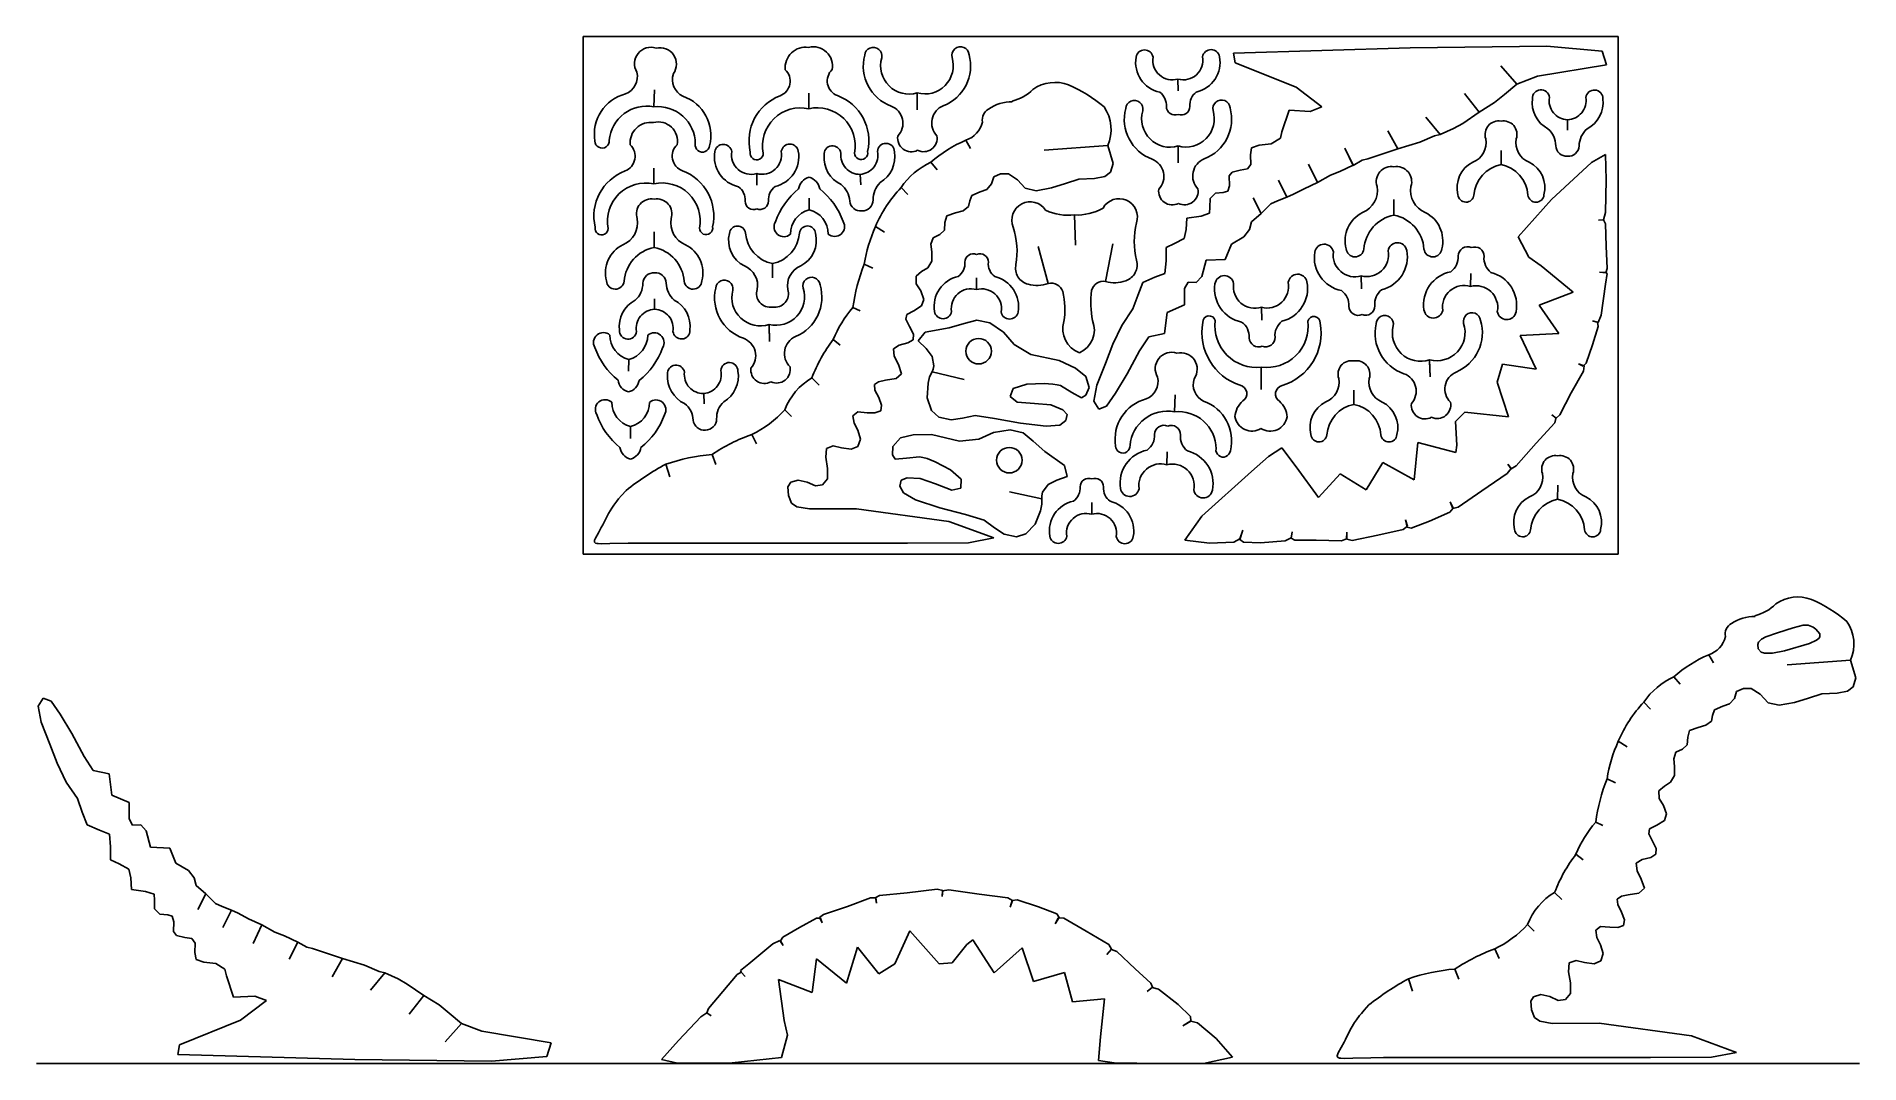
# Model space of a CAD drawing. Extents: x -51 to 118, y -47 to 48.
import ezdxf

# ---------------------------------------------------------------- set-up
doc = ezdxf.new("R2010")
doc.units = 0
doc.layers.add('1', color=7, linetype='CONTINUOUS')

msp = doc.modelspace()

# ---------------------------------------------------------------- linework, layer by layer
at = {"layer": '1', "color": 7, "linetype": 'CONTINUOUS'}
for p, q in [((96, 48), (0, 48)), ((0, 48), (0, 0)), ((96, 0), (96, 48)), ((60.328383, 46.4666), (76.730767, 46.94245)), ((60.480528, 45.569435), (60.328383, 46.4666)), ((76.730767, 46.94245), (89.404917, 47.090808)), ((89.404917, 47.090808), (94.537486, 46.644515)), ((94.537486, 46.644515), (94.9391, 45.3837)), ((55.1787, 44.049), (55.1849, 42.96)), ((55.1849, 42.96), (55.178781, 44.048917)), ((66.1344, 43.295533), (60.480528, 45.569435)), ((86.6104, 43.5888), (85.1163, 45.2884)), ((85.1163, 45.2884), (86.6104, 43.5888)), ((88.5158, 44.3112), (86.6104, 43.5888)), ((94.9391, 45.3837), (88.5158, 44.3112)), ((6.5556, 41.4789), (6.6195, 43.0506)), ((6.6195, 43.0506), (6.5556, 41.4789)), ((20.9392, 41.2987), (20.9347, 42.7507)), ((20.9347, 42.7507), (20.9392, 41.2987)), ((30.9852, 42.7748), (30.9947, 41.2019)), ((30.9859, 42.6539), (30.98521, 42.774882)), ((30.9947, 41.2019), (30.9859, 42.6539)), ((68.525267, 41.482217), (66.1344, 43.295533)), ((83.1202, 40.9897), (81.7557, 42.7196)), ((81.7557, 42.7196), (83.1202, 40.9897)), ((85.4673, 42.6363), (84.5529, 41.874)), ((86.6104, 43.5888), (85.4673, 42.6363)), ((6.55554, 41.478658), (6.5556, 41.4789)), ((6.5556, 41.4789), (6.55554, 41.478658)), ((20.939384, 41.298767), (20.9392, 41.2987)), ((20.9392, 41.2987), (20.939384, 41.298767)), ((39.794407, 42.004988), (39.811131, 41.938478)), ((64.823, 39.1676), (65.48875, 41.166433)), ((65.48875, 41.166433), (67.456567, 41.055283)), ((67.456567, 41.055283), (68.525267, 41.482217)), ((83.1202, 40.9897), (81.5885, 39.9454)), ((84.5529, 41.874), (83.1202, 40.9897)), ((64.684597, 38.563424), (64.823, 39.1676)), ((75.5833, 37.5743), (74.6381, 39.2661)), ((74.6381, 39.2661), (75.5833, 37.5743)), ((79.5081, 38.9087), (78.174, 40.5089)), ((78.174, 40.5089), (79.5081, 38.9087)), ((79.5081, 38.9087), (78.9897, 38.7866)), ((80.7428, 39.4726), (79.5081, 38.9087)), ((81.5885, 39.9454), (80.7428, 39.4726)), ((91.3148, 40.2847), (91.3116, 39.3168)), ((91.3116, 39.3168), (91.3148, 40.2847)), ((91.314573, 40.284697), (91.3148, 40.2847)), ((91.3148, 40.2847), (91.314573, 40.284697)), ((35.9411, 37.63), (35.507328, 38.386352)), ((35.5074, 38.3863), (35.9411, 37.63)), ((48.6683, 37.8802), (42.7727, 37.4606)), ((42.7727, 37.4606), (48.6685, 37.8802)), ((49.159842, 36.237967), (48.6683, 37.8802)), ((48.6685, 37.8802), (48.668452, 37.880323)), ((55.193579, 37.848171), (55.1936, 37.8483)), ((55.1943, 37.7274), (55.193579, 37.848171)), ((55.1936, 37.8483), (55.2031, 36.2754)), ((55.2031, 36.2754), (55.1943, 37.7274)), ((61.902967, 37.019817), (61.998267, 37.680283)), ((61.998267, 37.680283), (62.717233, 37.917967)), ((62.717233, 37.917967), (63.827365, 38.042639)), ((63.827365, 38.042639), (64.684597, 38.563424)), ((71.43, 36.0498), (70.6446, 37.6421)), ((70.6446, 37.6421), (71.4347, 36.0572)), ((75.5833, 37.5743), (72.794, 36.6442)), ((77.6255, 38.1919), (75.5833, 37.5743)), ((78.9897, 38.7866), (77.6255, 38.1919)), ((85.1449, 36.1246), (85.146, 37.4314)), ((85.146, 37.4314), (85.1449, 36.1246)), ((6.557, 34.3314), (6.5525, 35.7834)), ((6.5525, 35.7834), (6.557006, 34.331322)), ((32.26298, 36.346636), (32.263, 36.3465)), ((32.263, 36.3465), (32.26298, 36.346636)), ((32.263, 36.3465), (32.8549, 35.651)), ((32.8549, 35.651), (32.263, 36.3465)), ((48.9129, 35.415617), (49.159842, 36.237967)), ((60.202533, 35.43445), (60.958233, 35.612233)), ((60.958233, 35.612233), (61.6162, 35.721667)), ((61.6162, 35.721667), (61.928467, 36.137083)), ((61.928467, 36.137083), (61.902967, 37.019817)), ((68.1147, 34.4487), (67.299, 36.1709)), ((67.299, 36.1709), (68.1147, 34.4487)), ((71.4347, 36.0572), (70.1953, 35.4852)), ((72.2759, 36.5223), (71.43, 36.0498)), ((72.794, 36.6442), (72.2759, 36.5223)), ((85.145194, 36.124403), (85.1449, 36.1246)), ((85.1449, 36.1246), (85.145194, 36.124403)), ((93.5472, 36.312833), (89.817583, 32.876733)), ((94.8501, 37.062383), (93.5472, 36.312833)), ((94.883817, 34.702417), (94.8501, 37.062383)), ((16.103385, 35.290532), (16.1036, 35.2905)), ((16.1036, 35.2905), (16.103385, 35.290532)), ((16.1036, 35.2905), (16.1097, 34.2015)), ((16.1097, 34.2015), (16.1036, 35.2905)), ((25.706636, 35.214381), (25.7065, 35.2145)), ((25.7065, 35.2145), (25.7518, 34.2476)), ((25.7518, 34.2476), (25.7065, 35.2145)), ((25.7065, 35.2145), (25.706636, 35.214381)), ((30.1102, 33.3405), (29.491334, 33.997996)), ((29.4914, 33.9979), (30.1102, 33.3405)), ((36.82565, 33.608167), (37.43715, 33.82705)), ((37.43715, 33.82705), (37.898083, 34.3316)), ((37.898083, 34.3316), (38.100867, 34.98595)), ((38.100867, 34.98595), (38.724917, 35.252817)), ((38.724917, 35.252817), (39.44705, 35.26815)), ((39.44705, 35.26815), (40.287317, 34.71885)), ((40.287317, 34.71885), (41.016683, 33.942383)), ((41.016683, 33.942383), (42.041283, 33.70385)), ((42.041283, 33.70385), (43.46155, 33.956117)), ((43.46155, 33.956117), (44.75865, 34.36385)), ((44.75865, 34.36385), (45.9907, 34.757933)), ((45.9907, 34.757933), (47.42585, 34.832067)), ((47.42585, 34.832067), (48.385717, 35.010567)), ((48.385717, 35.010567), (48.9129, 35.415617)), ((59.801317, 33.65355), (59.953767, 34.16805)), ((59.923167, 35.072383), (60.202533, 35.43445)), ((59.953767, 34.16805), (59.923167, 35.072383)), ((65.2873, 33.0992), (64.5023, 34.692)), ((64.5023, 34.692), (65.2873, 33.0992)), ((66.8802, 33.8846), (65.9049, 33.3813)), ((68.1147, 34.4487), (66.8802, 33.8846)), ((69.3188, 35.1423), (68.1147, 34.4487)), ((70.1953, 35.4852), (69.3188, 35.1423)), ((94.828333, 31.676), (94.883817, 34.702417)), ((20.9777, 31.9358), (20.9731, 33.0248)), ((20.9731, 33.0248), (20.9777, 31.9358)), ((35.245067, 31.849167), (35.754967, 32.227967)), ((35.754967, 32.227967), (35.872017, 32.751183)), ((35.872017, 32.751183), (36.058783, 33.266267)), ((36.058783, 33.266267), (36.82565, 33.608167)), ((58.116033, 31.615833), (58.1452, 32.169717)), ((58.1452, 32.169717), (58.16155, 32.971183)), ((58.16155, 32.971183), (58.6582, 33.475483)), ((58.6582, 33.475483), (59.374617, 33.530117)), ((59.374617, 33.530117), (59.801317, 33.65355)), ((62.9099, 31.5822), (62.1552, 33.0454)), ((62.1552, 33.0454), (62.9099, 31.5822)), ((63.7938, 32.4738), (63.2374, 31.9327)), ((64.4111, 32.7562), (63.7938, 32.4738)), ((65.2873, 33.0992), (64.4111, 32.7562)), ((65.9049, 33.3813), (65.2873, 33.0992)), ((75.2163, 31.4428), (75.2163, 32.8948)), ((75.2163, 32.8948), (75.2163, 31.4428)), ((89.817583, 32.876733), (86.739517, 29.4275)), ((20.977698, 31.935448), (20.9777, 31.9358)), ((20.9777, 31.9358), (20.977698, 31.935448)), ((33.517067, 30.036517), (33.571417, 30.750433)), ((33.571417, 30.750433), (33.735267, 31.374067)), ((33.735267, 31.374067), (34.537583, 31.6555)), ((34.537583, 31.6555), (35.245067, 31.849167)), ((45.586185, 31.453596), (45.5861, 31.4537)), ((45.5861, 31.4537), (45.6851, 28.6602)), ((45.6851, 28.6602), (45.5861, 31.4537)), ((45.5861, 31.4537), (45.586185, 31.453596)), ((55.954017, 30.0938), (56.002233, 31.168567)), ((56.002233, 31.168567), (57.321867, 31.35035)), ((57.321867, 31.35035), (58.116033, 31.615833)), ((62.008692, 30.811792), (61.82395, 30.095867)), ((62.9099, 31.5822), (62.008692, 30.811792)), ((63.2374, 31.9327), (62.9099, 31.5822)), ((75.216022, 31.442646), (75.2163, 31.4428)), ((75.2163, 31.4428), (75.216022, 31.442646)), ((94.660217, 31.017883), (94.176367, 30.965633)), ((94.176367, 30.965633), (94.660217, 31.017883)), ((94.660217, 31.017883), (94.828333, 31.676)), ((94.834983, 30.62625), (94.660217, 31.017883)), ((94.902067, 28.574567), (94.834983, 30.62625)), ((6.5961, 28.4507), (6.5961, 29.9027)), ((6.5961, 29.9027), (6.5961, 28.4507)), ((27.1229, 30.3739), (27.9486, 29.8493)), ((27.9486, 29.8493), (27.122925, 30.373944)), ((32.271583, 28.732883), (32.461933, 29.339267)), ((32.461933, 29.339267), (33.0814, 29.627767)), ((33.0814, 29.627767), (33.517067, 30.036517)), ((48.4682, 25.2964), (49.1434, 28.7832)), ((49.1434, 28.7832), (48.4682, 25.2964)), ((54.0813, 28.440933), (54.858717, 28.805567)), ((54.858717, 28.805567), (55.770417, 29.285817)), ((55.770417, 29.285817), (55.954017, 30.0938)), ((61.298267, 29.425017), (60.141, 28.736967)), ((61.82395, 30.095867), (61.298267, 29.425017)), ((86.739517, 29.4275), (87.732817, 27.5318)), ((6.595802, 28.450544), (6.5961, 28.4507)), ((6.5961, 28.4507), (6.595802, 28.450544)), ((31.97825, 26.56375), (32.346717, 27.184817)), ((32.352067, 28.024517), (32.271583, 28.732883)), ((32.346717, 27.184817), (32.352067, 28.024517)), ((43.1476, 25.1074), (42.2268, 28.5373)), ((42.2268, 28.5373), (43.1476, 25.1074)), ((53.960767, 26.033983), (54.072683, 27.207567)), ((54.072683, 27.207567), (54.0813, 28.440933)), ((57.789417, 27.252183), (57.385383, 25.75275)), ((59.573917, 27.340583), (57.789417, 27.252183)), ((60.141, 28.736967), (59.573917, 27.340583)), ((87.732817, 27.5318), (88.85765, 26.728217)), ((94.98175, 26.50245), (94.902067, 28.574567)), ((17.572541, 26.94701), (17.5724, 26.947)), ((17.5724, 26.947), (17.572541, 26.94701)), ((17.5724, 26.947), (17.5735, 25.6402)), ((17.5735, 25.6402), (17.5724, 26.947)), ((26.0845, 26.8925), (26.8706, 26.5111)), ((26.8706, 26.5111), (26.084521, 26.892587)), ((30.897833, 25.770633), (31.394133, 26.214683)), ((30.908533, 25.070183), (30.897833, 25.770633)), ((31.394133, 26.214683), (31.97825, 26.56375)), ((36.4905, 24.5372), (36.4967, 25.6262)), ((36.4967, 25.6262), (36.4905, 24.5372)), ((51.91495, 25.184383), (53.03425, 25.6726)), ((53.03425, 25.6726), (53.960767, 26.033983)), ((57.385383, 25.75275), (56.870917, 25.1921)), ((72.178678, 25.813179), (72.1784, 25.8132)), ((72.1784, 25.8132), (72.2031, 24.6129)), ((72.2031, 24.6129), (72.1784, 25.8132)), ((72.1784, 25.8132), (72.178678, 25.813179)), ((82.3151, 24.8247), (82.3397, 26.025)), ((82.3397, 26.025), (82.3151, 24.8247)), ((88.85765, 26.728217), (91.82885, 24.282383)), ((94.827233, 26.107467), (94.2792, 26.1486)), ((94.2792, 26.1486), (94.855467, 26.098767)), ((95.000667, 26.025383), (94.827233, 26.107467)), ((94.850867, 25.04915), (95.000667, 26.025383)), ((94.855467, 26.098767), (94.98175, 26.50245)), ((6.6405, 22.7093), (6.6373, 23.6771)), ((6.6373, 23.6771), (6.6405, 22.7093)), ((31.319283, 24.4084), (30.908533, 25.070183)), ((31.59625, 23.627717), (31.319283, 24.4084)), ((36.490271, 24.53691), (36.4905, 24.5372)), ((36.4905, 24.5372), (36.490271, 24.53691)), ((43.147945, 25.107337), (43.1476, 25.1074)), ((43.1476, 25.1074), (43.147945, 25.107337)), ((48.468589, 25.296342), (48.4682, 25.2964)), ((48.4682, 25.2964), (48.468589, 25.296342)), ((50.999033, 22.738633), (51.44545, 23.999517)), ((51.44545, 23.999517), (51.91495, 25.184383)), ((55.8004, 24.622867), (55.799633, 23.110567)), ((56.112517, 25.218733), (55.8004, 24.622867)), ((56.870917, 25.1921), (56.112517, 25.218733)), ((82.315439, 24.824558), (82.3151, 24.8247)), ((82.3151, 24.8247), (82.315439, 24.824558)), ((91.82885, 24.282383), (88.691333, 23.078883)), ((94.432167, 22.159967), (94.850867, 25.04915)), ((6.640213, 22.709081), (6.6405, 22.7093)), ((6.6405, 22.7093), (6.640213, 22.709081)), ((25.6898, 22.5681), (25.025033, 22.862849)), ((25.0251, 22.8628), (25.6898, 22.5681)), ((29.942383, 21.785167), (30.029767, 22.234183)), ((30.029767, 22.234183), (30.683417, 22.575167)), ((30.683417, 22.575167), (31.405883, 23.021183)), ((31.405883, 23.021183), (31.59625, 23.627717)), ((49.966567, 21.2193), (50.999033, 22.738633)), ((54.192317, 22.4216), (53.9439, 20.4533)), ((55.799633, 23.110567), (54.192317, 22.4216)), ((62.926971, 22.89665), (62.9272, 22.8964)), ((62.9272, 22.8964), (62.926971, 22.89665)), ((62.9272, 22.8964), (62.9518, 21.6961)), ((62.9518, 21.6961), (62.9272, 22.8964)), ((88.691333, 23.078883), (90.4941, 20.475733)), ((94.15615, 21.499183), (94.432167, 22.159967)), ((17.254322, 21.308841), (17.2543, 21.309)), ((17.2543, 21.309), (17.3051, 19.7368)), ((17.2582, 21.1881), (17.254322, 21.308841)), ((17.3051, 19.7368), (17.2582, 21.1881)), ((30.287767, 21.1097), (29.942383, 21.785167)), ((30.637917, 20.412533), (30.287767, 21.1097)), ((30.612233, 19.8858), (30.637917, 20.412533)), ((31.098233, 19.77455), (31.741667, 20.581283)), ((31.741667, 20.581283), (33.95725, 20.99935)), ((33.95725, 20.99935), (35.349733, 21.403883)), ((35.349733, 21.403883), (36.512633, 21.702483)), ((36.512633, 21.702483), (37.727567, 21.44245)), ((37.727567, 21.44245), (39.0111, 20.59695)), ((39.0111, 20.59695), (39.9932, 19.434567)), ((49.124733, 19.471417), (49.966567, 21.2193)), ((53.9439, 20.4533), (52.4726, 20.151667)), ((90.4941, 20.475733), (86.909817, 20.285133)), ((94.1034, 21.5021), (93.62255, 21.633517)), ((93.62255, 21.633517), (94.15615, 21.499183)), ((93.622933, 19.400133), (94.162417, 21.114083)), ((94.162417, 21.114083), (94.1034, 21.5021)), ((23.8518, 19.3706), (23.198792, 19.896364)), ((23.1988, 19.8963), (23.8518, 19.3706)), ((28.79265, 19.051267), (29.333417, 19.39125)), ((28.868583, 18.36445), (28.79265, 19.051267)), ((29.333417, 19.39125), (30.12755, 19.6029)), ((30.12755, 19.6029), (30.612233, 19.8858)), ((31.82015, 19.059833), (31.098233, 19.77455)), ((32.38076, 18.337105), (31.82015, 19.059833)), ((39.9932, 19.434567), (41.531083, 18.507017)), ((48.449083, 17.694233), (49.124733, 19.471417)), ((51.623783, 18.846117), (50.4802, 16.713917)), ((52.4726, 20.151667), (51.623783, 18.846117)), ((86.909817, 20.285133), (88.409767, 17.1448)), ((93.03675, 17.704583), (93.622933, 19.400133)), ((4.2305, 18.0581), (4.2259, 16.9691)), ((4.2259, 16.9691), (4.2305, 18.0581)), ((4.230501, 18.058443), (4.2305, 18.0581)), ((4.2305, 18.0581), (4.230501, 18.058443)), ((29.25855, 17.58495), (28.868583, 18.36445)), ((29.549133, 16.73925), (29.25855, 17.58495)), ((32.3663, 16.9055), (32.4768, 17.1458)), ((32.545254, 17.478757), (32.38076, 18.337105)), ((32.4768, 17.1458), (32.545254, 17.478757)), ((41.531083, 18.507017), (44.160333, 17.963033)), ((44.160333, 17.963033), (45.678617, 17.24505)), ((45.678617, 17.24505), (46.638117, 16.475017)), ((47.651567, 15.66055), (48.449083, 17.694233)), ((62.9111, 17.3451), (62.8986, 15.2881)), ((62.8986, 15.2881), (62.9111, 17.3451)), ((62.910962, 17.345214), (62.9111, 17.3451)), ((62.9111, 17.3451), (62.910962, 17.345214)), ((78.520291, 18.022427), (78.5203, 18.0226)), ((78.5242, 17.9017), (78.520291, 18.022427)), ((78.5203, 18.0226), (78.5711, 16.4505)), ((78.5711, 16.4505), (78.5242, 17.9017)), ((85.284192, 17.615708), (84.793, 15.9433)), ((88.409767, 17.1448), (85.284192, 17.615708)), ((91.65265, 14.956733), (92.783, 16.9874)), ((92.848667, 17.462733), (92.338617, 17.6666)), ((92.338617, 17.6666), (92.767917, 17.440567)), ((92.767917, 17.440567), (93.03675, 17.704583)), ((92.783, 16.9874), (92.848667, 17.462733)), ((21.221195, 16.354201), (21.2212, 16.3541)), ((21.2212, 16.3541), (21.221196, 16.354202)), ((21.2212, 16.3541), (21.8933, 15.6834)), ((21.8933, 15.6834), (21.2212, 16.3541)), ((27.017483, 15.7328), (27.415367, 15.99745)), ((27.07865, 15.224233), (27.017483, 15.7328)), ((27.428783, 14.527033), (27.07865, 15.224233)), ((27.415367, 15.99745), (28.045033, 16.1295)), ((28.045033, 16.1295), (29.031017, 16.290817)), ((29.031017, 16.290817), (29.549133, 16.73925)), ((31.920911, 14.503856), (32.006756, 15.850427)), ((32.006756, 15.850427), (32.14, 16.4576)), ((32.14, 16.4576), (32.3663, 16.9055)), ((32.3663, 16.9055), (35.3479, 16.2114)), ((35.3479, 16.2114), (32.3663, 16.9055)), ((39.892117, 15.380967), (39.603017, 14.628333)), ((41.166543, 15.76746), (39.892117, 15.380967)), ((42.774458, 15.825869), (41.166543, 15.76746)), ((43.5724, 15.7796), (42.774458, 15.825869)), ((43.9812, 15.7156), (43.5724, 15.7796)), ((44.278906, 15.634997), (43.9812, 15.7156)), ((45.338393, 15.001044), (44.278906, 15.634997)), ((46.638117, 16.475017), (46.928783, 15.473483)), ((46.928783, 15.473483), (46.644833, 14.7424)), ((47.3622, 14.179433), (47.651567, 15.66055)), ((50.4802, 16.713917), (49.395717, 14.931633)), ((84.793, 15.9433), (85.84932, 12.732735)), ((11.190852, 14.898105), (11.1907, 14.8984)), ((11.1907, 14.8984), (11.236, 13.9315)), ((11.236, 13.9315), (11.1907, 14.8984)), ((11.1907, 14.8984), (11.190852, 14.898105)), ((27.692067, 13.811633), (27.428783, 14.527033)), ((27.618483, 13.297633), (27.692067, 13.811633)), ((32.332733, 13.337433), (31.920911, 14.503856)), ((39.603017, 14.628333), (40.25705, 14.111483)), ((40.25705, 14.111483), (41.86795, 13.9869)), ((41.86795, 13.9869), (43.382367, 13.8393)), ((43.382367, 13.8393), (44.5088, 13.394817)), ((46.24525, 14.493783), (45.338393, 15.001044)), ((46.644833, 14.7424), (46.24525, 14.493783)), ((47.831083, 13.446517), (47.3622, 14.179433)), ((48.5614, 13.732417), (47.831083, 13.446517)), ((49.395717, 14.931633), (48.5614, 13.732417)), ((54.8564, 13.2039), (54.9203, 14.7756)), ((54.9203, 14.7756), (54.8564, 13.2039)), ((71.5025, 13.8985), (71.5035, 15.2053)), ((71.5035, 15.2053), (71.5025, 13.8985)), ((71.502541, 13.898295), (71.5025, 13.8985)), ((71.5025, 13.8985), (71.502541, 13.898295)), ((90.58575, 12.922567), (91.65265, 14.956733)), ((18.716303, 13.381504), (18.7163, 13.3814)), ((18.7163, 13.3814), (18.716303, 13.381504)), ((18.7163, 13.3814), (19.3302, 12.7576)), ((19.3302, 12.7576), (18.7163, 13.3814)), ((25.038167, 12.84765), (25.487483, 13.191083)), ((25.13585, 12.1655), (25.038167, 12.84765)), ((25.4814, 11.489917), (25.13585, 12.1655)), ((25.487483, 13.191083), (26.340917, 13.12055)), ((26.340917, 13.12055), (27.067683, 13.1142)), ((27.067683, 13.1142), (27.618483, 13.297633)), ((33.009983, 12.724117), (32.332733, 13.337433)), ((34.133367, 12.462583), (33.009983, 12.724117)), ((35.191033, 12.603517), (34.133367, 12.462583)), ((36.36555, 12.853933), (35.191033, 12.603517)), ((38.167433, 12.571), (36.36555, 12.853933)), ((40.57415, 12.147317), (38.167433, 12.571)), ((42.946267, 11.868217), (40.57415, 12.147317)), ((44.225083, 11.980433), (42.946267, 11.868217)), ((44.777867, 12.398317), (44.225083, 11.980433)), ((44.5088, 13.394817), (44.908733, 12.960067)), ((44.908733, 12.960067), (44.777867, 12.398317)), ((54.856289, 13.20375), (54.8564, 13.2039)), ((54.8564, 13.2039), (54.856289, 13.20375)), ((81.774033, 13.17465), (80.925874, 12.29988)), ((80.925874, 12.29988), (81.052883, 10.125368)), ((85.84932, 12.732735), (81.774033, 13.17465)), ((88.406583, 10.304017), (90.128967, 12.1974)), ((90.2435, 12.571933), (89.856283, 12.91845)), ((89.856283, 12.91845), (90.248083, 12.620117)), ((90.128967, 12.1974), (90.2435, 12.571933)), ((90.248083, 12.620117), (90.58575, 12.922567)), ((4.4031, 11.8353), (4.3985, 10.7463)), ((4.3985, 10.7463), (4.4031, 11.8353)), ((4.402931, 11.835711), (4.4031, 11.8353)), ((4.4031, 11.8353), (4.402931, 11.835711)), ((16.0767, 10.2346), (15.656819, 11.108542)), ((15.6569, 11.1085), (16.0767, 10.2346)), ((25.719467, 10.678467), (25.4814, 11.489917)), ((25.4995, 9.997817), (25.719467, 10.678467)), ((29.429967, 10.788317), (28.7433, 10.0034)), ((30.625, 11.08085), (29.429967, 10.788317)), ((32.304483, 11.090117), (30.625, 11.08085)), ((34.9173, 10.4722), (32.304483, 11.090117)), ((36.703067, 10.663083), (34.9173, 10.4722)), ((38.084333, 11.301933), (36.703067, 10.663083)), ((39.60495, 11.5259), (38.084333, 11.301933)), ((40.8161, 11.248333), (39.60495, 11.5259)), ((41.7438, 10.48635), (40.8161, 11.248333)), ((42.8349, 9.531233), (41.7438, 10.48635)), ((77.42605, 10.372017), (77.0814, 6.89765)), ((80.944933, 9.425767), (77.42605, 10.372017)), ((86.562383, 8.192883), (88.406583, 10.304017)), ((11.967, 9.2474), (12.329, 8.3176)), ((12.329, 8.3176), (11.967065, 9.247477)), ((22.5155, 8.98715), (22.568733, 9.814267)), ((22.6858, 7.9576), (22.5155, 8.98715)), ((22.568733, 9.814267), (23.201817, 10.0376)), ((23.201817, 10.0376), (23.98645, 9.862033)), ((23.98645, 9.862033), (24.875233, 9.731033)), ((24.875233, 9.731033), (25.4995, 9.997817)), ((28.7433, 10.0034), (28.691933, 9.220783)), ((28.691933, 9.220783), (28.949117, 8.826583)), ((28.949117, 8.826583), (29.985306, 8.903168)), ((29.985306, 8.903168), (31.213576, 9.030136)), ((31.213576, 9.030136), (31.5174, 8.9775)), ((31.5174, 8.9775), (31.915, 8.8627)), ((31.915, 8.8627), (32.65756, 8.567536)), ((32.65756, 8.567536), (34.09027, 7.835227)), ((44.666467, 8.216317), (42.8349, 9.531233)), ((54.1579, 8.2884), (54.1825, 9.4887)), ((54.1825, 9.4887), (54.1579, 8.2884)), ((63.582333, 9.055983), (62.00905, 7.668633)), ((64.819283, 9.862967), (63.582333, 9.055983)), ((66.132383, 8.1074), (64.819283, 9.862967)), ((74.186233, 8.507217), (72.6243, 5.971883)), ((77.0814, 6.89765), (74.186233, 8.507217)), ((81.052883, 10.125368), (80.944933, 9.425767)), ((7.6681, 8.3466), (8.0434, 7.1879)), ((8.0434, 7.1879), (7.668125, 8.34669)), ((19.26045, 6.673383), (19.941517, 6.883983)), ((19.941517, 6.883983), (20.774217, 6.695833)), ((22.21245, 6.43045), (22.685933, 6.982917)), ((22.685933, 6.982917), (22.6858, 7.9576)), ((29.512383, 6.871767), (29.393667, 6.307333)), ((30.058583, 7.0969), (29.512383, 6.871767)), ((31.267283, 7.023817), (30.058583, 7.0969)), ((32.702333, 6.517783), (31.267283, 7.023817)), ((34.09027, 7.835227), (35.08205, 6.946367)), ((35.08205, 6.946367), (35.026083, 6.142)), ((43.13908, 6.452137), (43.952483, 6.87035)), ((43.952483, 6.87035), (44.90875, 7.21325)), ((44.90875, 7.21325), (44.666467, 8.216317)), ((54.158423, 8.288092), (54.1579, 8.2884)), ((54.1579, 8.2884), (54.158423, 8.288092)), ((62.00905, 7.668633), (57.401783, 3.519417)), ((68.223433, 5.256567), (66.132383, 8.1074)), ((70.234367, 7.470433), (68.223433, 5.256567)), ((72.6243, 5.971883), (70.234367, 7.470433)), ((83.363267, 5.8821), (85.710433, 7.493483)), ((85.710433, 7.493483), (86.08615, 7.9586)), ((86.08615, 7.9586), (85.7716, 8.359333)), ((85.7716, 8.359333), (86.08315, 7.905767)), ((86.08315, 7.905767), (86.562383, 8.192883)), ((3.290438, 5.134396), (3.132443, 4.93651)), ((3.550501, 5.43986), (3.290438, 5.134396)), ((3.9974, 5.9173), (3.550501, 5.43986)), ((19.007533, 6.257817), (19.26045, 6.673383)), ((19.062933, 5.45325), (19.007533, 6.257817)), ((19.347233, 4.751717), (19.062933, 5.45325)), ((20.774217, 6.695833), (21.552017, 6.337517)), ((21.552017, 6.337517), (22.21245, 6.43045)), ((29.393667, 6.307333), (29.7182, 5.69505)), ((29.7182, 5.69505), (30.82985, 5.053067)), ((34.215017, 5.95005), (32.702333, 6.517783)), ((35.026083, 6.142), (34.215017, 5.95005)), ((42.5472, 5.1487), (39.5515, 5.7792)), ((39.5515, 5.7792), (42.5472, 5.1487)), ((42.5472, 5.1487), (42.5486, 5.4131)), ((42.5633, 4.6469), (42.5472, 5.1487)), ((42.5486, 5.4131), (42.627329, 5.743807)), ((42.627329, 5.743807), (43.13908, 6.452137)), ((81.1801, 4.356817), (83.363267, 5.8821)), ((90.4003, 6.4071), (90.399293, 5.100265)), ((90.3993, 5.1003), (90.4003, 6.4071)), ((2.351798, 3.764515), (2.098952, 3.291768)), ((2.664813, 4.280608), (2.351798, 3.764515)), ((2.850067, 4.554677), (2.664813, 4.280608)), ((3.132443, 4.93651), (2.850067, 4.554677)), ((19.83035, 4.4014), (19.347233, 4.751717)), ((20.999133, 4.20945), (19.83035, 4.4014)), ((25.350233, 4.224133), (20.999133, 4.20945)), ((33.920033, 3.050267), (25.350233, 4.224133)), ((30.82985, 5.053067), (33.0977, 4.3037)), ((33.0977, 4.3037), (35.458217, 3.670933)), ((35.458217, 3.670933), (37.210867, 3.166033)), ((41.93624, 2.783419), (42.427481, 4.040241)), ((42.427481, 4.040241), (42.5633, 4.6469)), ((47.1763, 3.7109), (47.1825, 4.7999)), ((47.1825, 4.7999), (47.176315, 3.710907)), ((57.401783, 3.519417), (55.809083, 1.295883)), ((78.501817, 3.071817), (80.395783, 3.90825)), ((80.395783, 3.90825), (80.70255, 4.281067)), ((80.70255, 4.281067), (80.4406, 4.856767)), ((80.4406, 4.856767), (80.67455, 4.256067)), ((80.67455, 4.256067), (81.1801, 4.356817)), ((1.420977, 1.988395), (1.138892, 1.489086)), ((1.694617, 2.479283), (1.420977, 1.988395)), ((1.82122, 2.73015), (1.694617, 2.479283)), ((2.098952, 3.291768), (1.82122, 2.73015)), ((38.0867, 1.516933), (33.920033, 3.050267)), ((37.210867, 3.166033), (38.169367, 2.442833)), ((38.169367, 2.442833), (39.068533, 1.868233)), ((39.068533, 1.868233), (40.197367, 1.630733)), ((40.197367, 1.630733), (41.07025, 1.90035)), ((41.07025, 1.90035), (41.93624, 2.783419)), ((60.925217, 1.418183), (61.188217, 2.224683)), ((61.188217, 2.224683), (60.930817, 1.376717)), ((65.763133, 2.087917), (65.670033, 1.485567)), ((65.672433, 1.527767), (65.763133, 2.087917)), ((70.822833, 1.429317), (70.832133, 2.061617)), ((70.832133, 2.061617), (70.847833, 1.401567)), ((71.328867, 1.278267), (73.70625, 1.763767)), ((73.70625, 1.763767), (76.053783, 2.282767)), ((76.053783, 2.282767), (76.464933, 2.593133)), ((76.464933, 2.593133), (76.289633, 3.190567)), ((76.289633, 3.190567), (76.433933, 2.5153)), ((76.433933, 2.5153), (76.8092, 2.414833)), ((76.8092, 2.414833), (78.501817, 3.071817)), ((0, 0), (96, 0)), ((1.064159, 1.30429), (1.048202, 1.204612)), ((1.048202, 1.204612), (1.051906, 1.161747)), ((1.051906, 1.161747), (1.073493, 1.106091)), ((1.138892, 1.489086), (1.064159, 1.30429)), ((1.073493, 1.106091), (1.11584, 1.060722)), ((1.11584, 1.060722), (1.145333, 1.041867)), ((1.145333, 1.041867), (1.270335, 0.9999)), ((1.270335, 0.9999), (1.387674, 0.982745)), ((1.387674, 0.982745), (1.717036, 0.969383)), ((1.717036, 0.969383), (2.491367, 0.984943)), ((2.491367, 0.984943), (4.16904, 1.025214)), ((4.16904, 1.025214), (5.3367, 1.0336)), ((5.3367, 1.0336), (7.915911, 1.0336)), ((7.915911, 1.0336), (10.398066, 1.0336)), ((10.398066, 1.0336), (12.6367, 1.0336)), ((12.6367, 1.0336), (15.320033, 1.0336)), ((15.320033, 1.0336), (17.5867, 1.0336)), ((17.5867, 1.0336), (20.4867, 1.0336)), ((20.4867, 1.0336), (23.3867, 1.0336)), ((23.3867, 1.0336), (27.053367, 1.0336)), ((27.053367, 1.0336), (30.103367, 1.0336)), ((30.103367, 1.0336), (35.753367, 1.066933)), ((35.753367, 1.066933), (38.0867, 1.516933)), ((55.809083, 1.295883), (58.10075, 1.030183)), ((58.10075, 1.030183), (60.36075, 1.112417)), ((60.36075, 1.112417), (60.925217, 1.418183)), ((60.930817, 1.376717), (61.244133, 1.107983)), ((61.244133, 1.107983), (62.8274, 1.06035)), ((62.8274, 1.06035), (65.1292, 1.247817)), ((65.1292, 1.247817), (65.672433, 1.527767)), ((65.670033, 1.485567), (66.015983, 1.293383)), ((66.015983, 1.293383), (68.010033, 1.2967)), ((68.010033, 1.2967), (70.334483, 1.233717)), ((70.334483, 1.233717), (70.822833, 1.429317)), ((70.847833, 1.401567), (71.328867, 1.278267)), ((108.694407, -5.695012), (108.711131, -5.761522)), ((113.177973, -6.558243), (112.252667, -6.813567)), ((113.63995, -6.57845), (113.177973, -6.558243)), ((114.091049, -6.759581), (113.63995, -6.57845)), ((114.356117, -6.945346), (114.091049, -6.759581)), ((109.041126, -8.16307), (108.961258, -8.367938)), ((108.961258, -8.367938), (108.989667, -8.768683)), ((109.294917, -7.87905), (109.041126, -8.16307)), ((109.711256, -7.645178), (109.294917, -7.87905)), ((110.779967, -7.2856), (109.711256, -7.645178)), ((112.252667, -6.813567), (110.779967, -7.2856)), ((111.426162, -8.953514), (113.74405, -8.276067)), ((113.74405, -8.276067), (114.41956, -7.960467)), ((114.701717, -7.372083), (114.356117, -6.945346)), ((114.41956, -7.960467), (114.651898, -7.766423)), ((114.651898, -7.766423), (114.72402, -7.6384)), ((114.72402, -7.6384), (114.701717, -7.372083)), ((104.8411, -10.07), (104.407328, -9.313648)), ((104.4074, -9.3137), (104.8411, -10.07)), ((108.989667, -8.768683), (109.279453, -9.080409)), ((109.279453, -9.080409), (109.581867, -9.16441)), ((109.581867, -9.16441), (110.320167, -9.1537)), ((110.320167, -9.1537), (111.426162, -8.953514)), ((117.5683, -9.8198), (111.6727, -10.2394)), ((111.6727, -10.2394), (117.5685, -9.8198)), ((118.059842, -11.462033), (117.5683, -9.8198)), ((117.5685, -9.8198), (117.568452, -9.819677)), ((101.16298, -11.353364), (101.163, -11.3535)), ((101.163, -11.3535), (101.16298, -11.353364)), ((101.163, -11.3535), (101.7549, -12.049)), ((101.7549, -12.049), (101.163, -11.3535)), ((117.8129, -12.284383), (118.059842, -11.462033)), ((-50.068917, -13.346517), (-50.5378, -14.079433)), ((-49.3386, -13.632417), (-50.068917, -13.346517)), ((106.33715, -13.87295), (106.798083, -13.3684)), ((106.798083, -13.3684), (107.000867, -12.71405)), ((107.000867, -12.71405), (107.624917, -12.447183)), ((107.624917, -12.447183), (108.34705, -12.43185)), ((108.34705, -12.43185), (109.187317, -12.98115)), ((109.187317, -12.98115), (109.916683, -13.757617)), ((112.36155, -13.743883), (113.65865, -13.33615)), ((113.65865, -13.33615), (114.8907, -12.942067)), ((114.8907, -12.942067), (116.32585, -12.867933)), ((116.32585, -12.867933), (117.285717, -12.689433)), ((117.285717, -12.689433), (117.8129, -12.284383)), ((-50.5378, -14.079433), (-50.248433, -15.56055)), ((-48.504283, -14.831633), (-49.3386, -13.632417)), ((-47.4198, -16.613917), (-48.504283, -14.831633)), ((99.0102, -14.3595), (98.391334, -13.702004)), ((98.3914, -13.7021), (99.0102, -14.3595)), ((104.654967, -15.472033), (104.772017, -14.948817)), ((104.772017, -14.948817), (104.958783, -14.433733)), ((104.958783, -14.433733), (105.72565, -14.091833)), ((105.72565, -14.091833), (106.33715, -13.87295)), ((109.916683, -13.757617), (110.941283, -13.99615)), ((110.941283, -13.99615), (112.36155, -13.743883)), ((-50.248433, -15.56055), (-49.450917, -17.594233)), ((-46.276217, -18.746117), (-47.4198, -16.613917)), ((102.471417, -16.949567), (102.635267, -16.325933)), ((102.635267, -16.325933), (103.437583, -16.0445)), ((103.437583, -16.0445), (104.145067, -15.850833)), ((104.145067, -15.850833), (104.654967, -15.472033)), ((-49.450917, -17.594233), (-48.775267, -19.371417)), ((96.0229, -17.3261), (96.8486, -17.8507)), ((96.8486, -17.8507), (96.022925, -17.326056)), ((101.171583, -18.967117), (101.361933, -18.360733)), ((101.361933, -18.360733), (101.9814, -18.072233)), ((101.9814, -18.072233), (102.417067, -17.663483)), ((102.417067, -17.663483), (102.471417, -16.949567)), ((-48.775267, -19.371417), (-47.933433, -21.1193)), ((-45.4274, -20.051667), (-46.276217, -18.746117)), ((-43.9561, -20.3533), (-45.4274, -20.051667)), ((101.252067, -19.675483), (101.171583, -18.967117)), ((101.246717, -20.515183), (101.252067, -19.675483)), ((-47.933433, -21.1193), (-46.900967, -22.638633)), ((-43.707683, -22.3216), (-43.9561, -20.3533)), ((94.9845, -20.8075), (95.7706, -21.1889)), ((95.7706, -21.1889), (94.984521, -20.807413)), ((99.797833, -21.929367), (100.294133, -21.485317)), ((99.808533, -22.629817), (99.797833, -21.929367)), ((100.294133, -21.485317), (100.87825, -21.13625)), ((100.87825, -21.13625), (101.246717, -20.515183)), ((-46.900967, -22.638633), (-46.45455, -23.899517)), ((-42.100367, -23.010567), (-43.707683, -22.3216)), ((-42.0996, -24.522867), (-42.100367, -23.010567)), ((100.219283, -23.2916), (99.808533, -22.629817)), ((100.49625, -24.072283), (100.219283, -23.2916)), ((-46.45455, -23.899517), (-45.98505, -25.084383)), ((-45.98505, -25.084383), (-44.86575, -25.5726)), ((-41.787483, -25.118733), (-42.0996, -24.522867)), ((-41.029083, -25.0921), (-41.787483, -25.118733)), ((-40.514617, -25.65275), (-41.029083, -25.0921)), ((94.5898, -25.1319), (93.925033, -24.837151)), ((93.9251, -24.8372), (94.5898, -25.1319)), ((98.929767, -25.465817), (99.583417, -25.124833)), ((99.583417, -25.124833), (100.305883, -24.678817)), ((100.305883, -24.678817), (100.49625, -24.072283)), ((-44.86575, -25.5726), (-43.939233, -25.933983)), ((-43.939233, -25.933983), (-43.827317, -27.107567)), ((-40.110583, -27.152183), (-40.514617, -25.65275)), ((98.842383, -25.914833), (98.929767, -25.465817)), ((99.187767, -26.5903), (98.842383, -25.914833)), ((99.537917, -27.287467), (99.187767, -26.5903)), ((-43.827317, -27.107567), (-43.8187, -28.340933)), ((-43.8187, -28.340933), (-43.041283, -28.705567)), ((-43.041283, -28.705567), (-42.129583, -29.185817)), ((-38.326083, -27.240583), (-40.110583, -27.152183)), ((-37.759, -28.636967), (-38.326083, -27.240583)), ((-36.601733, -29.325017), (-37.759, -28.636967)), ((92.7518, -28.3294), (92.098792, -27.803636)), ((92.0988, -27.8037), (92.7518, -28.3294)), ((97.69265, -28.648733), (98.233417, -28.30875)), ((97.768583, -29.33555), (97.69265, -28.648733)), ((98.233417, -28.30875), (99.02755, -28.0971)), ((99.02755, -28.0971), (99.512233, -27.8142)), ((99.512233, -27.8142), (99.537917, -27.287467)), ((-42.129583, -29.185817), (-41.945983, -29.9938)), ((-41.945983, -29.9938), (-41.897767, -31.068567)), ((-36.07605, -29.995867), (-36.601733, -29.325017)), ((-35.891308, -30.711792), (-36.07605, -29.995867)), ((98.15855, -30.11505), (97.768583, -29.33555)), ((98.449133, -30.96075), (98.15855, -30.11505)), ((-41.897767, -31.068567), (-40.578133, -31.25035)), ((-40.578133, -31.25035), (-39.783967, -31.515833)), ((-39.783967, -31.515833), (-39.7548, -32.069717)), ((-39.7548, -32.069717), (-39.73845, -32.871183)), ((-34.9901, -31.4822), (-35.891308, -30.711792)), ((-34.9901, -31.4822), (-35.7448, -32.9454)), ((-35.7448, -32.9454), (-34.9901, -31.4822)), ((-34.6626, -31.8327), (-34.9901, -31.4822)), ((-34.1062, -32.3738), (-34.6626, -31.8327)), ((26.67375, -31.8502), (24.516117, -32.638083)), ((27.12705, -31.85345), (26.67375, -31.8502)), ((27.216367, -32.337717), (27.12705, -31.85345)), ((27.4995, -31.620767), (27.162867, -31.820867)), ((27.162867, -31.820867), (27.216367, -32.337717)), ((30.047583, -31.377983), (27.4995, -31.620767)), ((32.832233, -31.056017), (30.047583, -31.377983)), ((33.379983, -31.16585), (32.832233, -31.056017)), ((33.305483, -31.711), (33.379983, -31.16585)), ((33.342233, -31.20285), (33.305483, -31.711)), ((33.9331, -31.111333), (33.342233, -31.20285)), ((36.75385, -31.497467), (33.9331, -31.111333)), ((39.39535, -31.837), (36.75385, -31.497467)), ((39.83725, -32.10245), (39.39535, -31.837)), ((39.799667, -32.102033), (39.606383, -32.704317)), ((39.606383, -32.704317), (39.83725, -32.10245)), ((40.277417, -32.03245), (39.799667, -32.102033)), ((42.2416, -32.687317), (40.277417, -32.03245)), ((90.121195, -31.345799), (90.1212, -31.3459)), ((90.1212, -31.3459), (90.121196, -31.345798)), ((90.1212, -31.3459), (90.7933, -32.0166)), ((90.7933, -32.0166), (90.1212, -31.3459)), ((95.917483, -31.9672), (96.315367, -31.70255)), ((95.97865, -32.475767), (95.917483, -31.9672)), ((96.315367, -31.70255), (96.945033, -31.5705)), ((96.945033, -31.5705), (97.931017, -31.409183)), ((97.931017, -31.409183), (98.449133, -30.96075)), ((-39.73845, -32.871183), (-39.2418, -33.375483)), ((-39.2418, -33.375483), (-38.525383, -33.430117)), ((-38.525383, -33.430117), (-38.098683, -33.55355)), ((-38.098683, -33.55355), (-37.946233, -34.06805)), ((-33.4889, -32.6562), (-34.1062, -32.3738)), ((-32.6127, -32.9992), (-33.4889, -32.6562)), ((-32.6127, -32.9992), (-33.3977, -34.592)), ((-33.3977, -34.592), (-32.6127, -32.9992)), ((-31.9951, -33.2813), (-32.6127, -32.9992)), ((-31.0198, -33.7846), (-31.9951, -33.2813)), ((-29.7853, -34.3487), (-31.0198, -33.7846)), ((21.6437, -33.7407), (20.069583, -34.601233)), ((22.020217, -33.726117), (21.6437, -33.7407)), ((22.313833, -33.380617), (21.94555, -33.6882)), ((21.94555, -33.6882), (22.185933, -34.182083)), ((22.185933, -34.182083), (22.020217, -33.726117)), ((24.516117, -32.638083), (22.313833, -33.380617)), ((43.936083, -33.339533), (42.2416, -32.687317)), ((43.798867, -34.263017), (44.146233, -33.666267)), ((44.0709, -33.703017), (43.798867, -34.263017)), ((44.146233, -33.666267), (43.936083, -33.339533)), ((44.583917, -33.74985), (44.0709, -33.703017)), ((46.670317, -34.944567), (44.583917, -33.74985)), ((96.328783, -33.172967), (95.97865, -32.475767)), ((96.592067, -33.888367), (96.328783, -33.172967)), ((-37.946233, -34.06805), (-37.976833, -34.972383)), ((-37.976833, -34.972383), (-37.697467, -35.33445)), ((-37.697467, -35.33445), (-36.941767, -35.512233)), ((-29.7853, -34.3487), (-30.601, -36.0709)), ((-30.601, -36.0709), (-29.7853, -34.3487)), ((-28.5812, -35.0423), (-29.7853, -34.3487)), ((-27.7047, -35.3852), (-28.5812, -35.0423)), ((-26.4653, -35.9572), (-27.7047, -35.3852)), ((18.517617, -35.506867), (18.300333, -35.833717)), ((20.069583, -34.601233), (18.517617, -35.506867)), ((28.9291, -37.9816), (30.306635, -34.895192)), ((30.306635, -34.895192), (33.025333, -37.963092)), ((48.756167, -36.184183), (46.670317, -34.944567)), ((87.616303, -34.318496), (87.6163, -34.3186)), ((87.6163, -34.3186), (87.616303, -34.318496)), ((87.6163, -34.3186), (88.2302, -34.9424)), ((88.2302, -34.9424), (87.6163, -34.3186)), ((93.938167, -34.85235), (94.387483, -34.508917)), ((94.03585, -35.5345), (93.938167, -34.85235)), ((94.387483, -34.508917), (95.240917, -34.57945)), ((95.240917, -34.57945), (95.967683, -34.5858)), ((95.967683, -34.5858), (96.518483, -34.402367)), ((96.518483, -34.402367), (96.592067, -33.888367)), ((-36.941767, -35.512233), (-36.2838, -35.621667)), ((-36.2838, -35.621667), (-35.971533, -36.037083)), ((-35.971533, -36.037083), (-35.997033, -36.919817)), ((-35.997033, -36.919817), (-35.901733, -37.580283)), ((-26.47, -35.9498), (-27.2554, -37.5421)), ((-27.2554, -37.5421), (-26.4653, -35.9572)), ((-25.6241, -36.4223), (-26.47, -35.9498)), ((-25.106, -36.5442), (-25.6241, -36.4223)), ((-22.3167, -37.4743), (-25.106, -36.5442)), ((17.614567, -36.099333), (15.361583, -37.955883)), ((18.26325, -35.795967), (17.614567, -36.099333)), ((18.567817, -36.254317), (18.26325, -35.795967)), ((18.300333, -35.833717), (18.567817, -36.254317)), ((24.442367, -39.771133), (25.444383, -36.43835)), ((25.444383, -36.43835), (27.440817, -38.888933)), ((34.241344, -37.88616), (35.609828, -36.191509)), ((35.609828, -36.191509), (36.160233, -35.746383)), ((36.160233, -35.746383), (38.12795, -38.81335)), ((38.12795, -38.81335), (40.719683, -36.473917)), ((40.719683, -36.473917), (41.77975, -39.612217)), ((48.596933, -37.097967), (49.029217, -36.59895)), ((49.02905, -36.636283), (48.596933, -37.097967)), ((49.029217, -36.59895), (48.756167, -36.184183)), ((49.522, -36.819983), (49.02905, -36.636283)), ((51.199867, -38.429967), (49.522, -36.819983)), ((84.9767, -37.4654), (84.556819, -36.591458)), ((84.5569, -36.5915), (84.9767, -37.4654)), ((94.3814, -36.210083), (94.03585, -35.5345)), ((94.619467, -37.021533), (94.3814, -36.210083)), ((94.3995, -37.702183), (94.619467, -37.021533)), ((-35.901733, -37.580283), (-35.182767, -37.817967)), ((-35.182767, -37.817967), (-34.072635, -37.942639)), ((-34.072635, -37.942639), (-33.215403, -38.463424)), ((-33.215403, -38.463424), (-33.077, -39.0676)), ((-22.3167, -37.4743), (-23.2619, -39.1661)), ((-23.2619, -39.1661), (-22.3167, -37.4743)), ((-20.2745, -38.0919), (-22.3167, -37.4743)), ((-18.9103, -38.6866), (-20.2745, -38.0919)), ((-18.3919, -38.8087), (-19.726, -40.4089)), ((-19.726, -40.4089), (-18.3919, -38.8087)), ((-18.3919, -38.8087), (-18.9103, -38.6866)), ((-17.1572, -39.3726), (-18.3919, -38.8087)), ((14.652267, -38.7296), (14.2873, -38.943367)), ((15.361583, -37.955883), (14.59415, -38.577583)), ((14.59415, -38.577583), (14.6673, -38.754967)), ((15.045233, -39.154), (14.652267, -38.7296)), ((14.6673, -38.754967), (15.045233, -39.154)), ((21.24505, -40.640467), (21.661633, -37.50155)), ((21.661633, -37.50155), (24.442367, -39.771133)), ((27.440817, -38.888933), (28.9291, -37.9816)), ((33.025333, -37.963092), (34.241344, -37.88616)), ((41.77975, -39.612217), (44.640817, -38.786467)), ((44.640817, -38.786467), (45.401667, -41.5028)), ((52.677833, -39.76865), (51.199867, -38.429967)), ((80.867, -38.4526), (81.229, -39.3824)), ((81.229, -39.3824), (80.867065, -38.452523)), ((91.4155, -38.71285), (91.468733, -37.885733)), ((91.5858, -39.7424), (91.4155, -38.71285)), ((91.468733, -37.885733), (92.101817, -37.6624)), ((92.101817, -37.6624), (92.88645, -37.837967)), ((92.88645, -37.837967), (93.775233, -37.968967)), ((93.775233, -37.968967), (94.3995, -37.702183)), ((-33.077, -39.0676), (-32.41125, -41.066433)), ((-16.3115, -39.8454), (-17.1572, -39.3726)), ((-14.7798, -40.8897), (-16.3115, -39.8454)), ((12.952667, -40.53045), (11.622433, -42.093917)), ((14.2873, -38.943367), (12.952667, -40.53045)), ((18.667617, -43.229317), (18.11375, -39.420983)), ((18.11375, -39.420983), (21.24505, -40.640467)), ((52.33055, -40.526617), (52.8046, -40.143533)), ((52.7744, -40.173067), (52.33055, -40.526617)), ((52.8046, -40.143533), (52.677833, -39.76865)), ((53.364733, -40.331317), (52.7744, -40.173067)), ((55.194233, -41.740667), (53.364733, -40.331317)), ((76.5681, -39.3534), (76.9434, -40.5121)), ((76.9434, -40.5121), (76.568125, -39.35331)), ((91.585933, -40.717083), (91.5858, -39.7424)), ((-32.41125, -41.066433), (-30.443433, -40.955283)), ((-29.374733, -41.382217), (-31.7656, -43.195533)), ((-30.443433, -40.955283), (-29.374733, -41.382217)), ((-14.7798, -40.8897), (-16.1443, -42.6196)), ((-16.1443, -42.6196), (-14.7798, -40.8897)), ((-13.3471, -41.774), (-14.7798, -40.8897)), ((-12.4327, -42.5363), (-13.3471, -41.774)), ((11.622433, -42.093917), (11.488383, -42.501283)), ((45.401667, -41.5028), (48.378767, -41.216883)), ((48.378767, -41.216883), (48.0089, -44.733)), ((56.333883, -42.840733), (55.194233, -41.740667)), ((72.450501, -42.26014), (72.190438, -42.565604)), ((72.8974, -41.7827), (72.450501, -42.26014)), ((87.907533, -41.442183), (88.16045, -41.026617)), ((87.962933, -42.24675), (87.907533, -41.442183)), ((88.247233, -42.948283), (87.962933, -42.24675)), ((88.16045, -41.026617), (88.841517, -40.816017)), ((88.841517, -40.816017), (89.674217, -41.004167)), ((89.674217, -41.004167), (90.452017, -41.362483)), ((90.452017, -41.362483), (91.11245, -41.26955)), ((91.11245, -41.26955), (91.585933, -40.717083)), ((-31.7656, -43.195533), (-37.419472, -45.469435)), ((-11.2896, -43.4888), (-12.7837, -45.1884)), ((-12.7837, -45.1884), (-11.2896, -43.4888)), ((-11.2896, -43.4888), (-12.4327, -42.5363)), ((-9.3842, -44.2112), (-11.2896, -43.4888)), ((10.92135, -42.87525), (8.8449, -45.077617)), ((11.488383, -42.501283), (10.92135, -42.87525)), ((11.488383, -42.501283), (11.881633, -42.788033)), ((11.881633, -42.788033), (11.488383, -42.501283)), ((18.959533, -44.580433), (18.667617, -43.229317)), ((55.624283, -43.70475), (56.385067, -43.250283)), ((56.361267, -43.284783), (55.624283, -43.70475)), ((56.385067, -43.250283), (56.333883, -42.840733)), ((56.98465, -43.438133), (56.361267, -43.284783)), ((58.712483, -44.897217), (56.98465, -43.438133)), ((71.251798, -43.935485), (70.998952, -44.408232)), ((71.564813, -43.419392), (71.251798, -43.935485)), ((71.750067, -43.145323), (71.564813, -43.419392)), ((72.032443, -42.76349), (71.750067, -43.145323)), ((72.190438, -42.565604), (72.032443, -42.76349)), ((88.73035, -43.2986), (88.247233, -42.948283)), ((89.899133, -43.49055), (88.73035, -43.2986)), ((94.250233, -43.475867), (89.899133, -43.49055)), ((102.820033, -44.649733), (94.250233, -43.475867)), ((-37.419472, -45.469435), (-37.571617, -46.3666)), ((-2.9609, -45.2837), (-9.3842, -44.2112)), ((-3.362514, -46.544515), (-2.9609, -45.2837)), ((8.8449, -45.077617), (7.282617, -46.846783)), ((18.419683, -46.6514), (18.959533, -44.580433)), ((48.0089, -44.733), (47.79995, -46.91535)), ((60.229733, -46.635083), (58.712483, -44.897217)), ((70.594617, -45.220717), (70.320977, -45.711605)), ((70.72122, -44.96985), (70.594617, -45.220717)), ((70.998952, -44.408232), (70.72122, -44.96985)), ((106.9867, -46.183067), (102.820033, -44.649733)), ((-50.7, -47.2), (118.4, -47.2)), ((-37.571617, -46.3666), (-21.169233, -46.84245)), ((-21.169233, -46.84245), (-8.495083, -46.990808)), ((-8.495083, -46.990808), (-3.362514, -46.544515)), ((7.282617, -46.846783), (8.750933, -47.168367)), ((8.750933, -47.168367), (13.822017, -47.133867)), ((13.822017, -47.133867), (18.419683, -46.6514)), ((47.79995, -46.91535), (49.2581, -47.150083)), ((49.2581, -47.150083), (51.35545, -47.18145)), ((51.35545, -47.18145), (57.555617, -47.20945)), ((57.555617, -47.20945), (60.229733, -46.635083)), ((69.964159, -46.39571), (69.948202, -46.495388)), ((69.948202, -46.495388), (69.951906, -46.538253)), ((69.951906, -46.538253), (69.973493, -46.593909)), ((70.038892, -46.210914), (69.964159, -46.39571)), ((69.973493, -46.593909), (70.01584, -46.639278)), ((70.01584, -46.639278), (70.045333, -46.658133)), ((70.320977, -45.711605), (70.038892, -46.210914)), ((70.045333, -46.658133), (70.170335, -46.7001)), ((70.170335, -46.7001), (70.287674, -46.717255)), ((70.287674, -46.717255), (70.617036, -46.730617)), ((70.617036, -46.730617), (71.391367, -46.715057)), ((71.391367, -46.715057), (73.06904, -46.674786)), ((73.06904, -46.674786), (74.2367, -46.6664)), ((74.2367, -46.6664), (76.815911, -46.6664)), ((76.815911, -46.6664), (79.298066, -46.6664)), ((79.298066, -46.6664), (81.5367, -46.6664)), ((81.5367, -46.6664), (84.220033, -46.6664)), ((84.220033, -46.6664), (86.4867, -46.6664)), ((86.4867, -46.6664), (89.3867, -46.6664)), ((89.3867, -46.6664), (92.2867, -46.6664)), ((92.2867, -46.6664), (95.953367, -46.6664)), ((95.953367, -46.6664), (99.003367, -46.6664)), ((99.003367, -46.6664), (104.653367, -46.633067)), ((104.653367, -46.633067), (106.9867, -46.183067))]:
    msp.add_line(p, q, dxfattribs=at)
for centre in [(36.690014, 18.821432), (39.538074, 8.719662)]:
    msp.add_circle(centre, 1.182066, dxfattribs=at)
for centre, radius, start, end in [((6.296045, 45.474456), 1.522536, 71.601842, 210.976204), ((7.13834, 45.440234), 1.522536, 324.370552, 103.744913), ((20.646173, 45.101255), 1.904521, 81.681791, 185.401396), ((21.361552, 45.265599), 1.775487, 349.285919, 104.343553), ((29.945938, 45.254428), 3.950617, 165.337939, 249.657958), ((26.919376, 46.193619), 0.797724, 347.573858, 175.630371), ((30.228762, 45.296161), 2.632386, 163.995035, 286.699859), ((31.71097, 45.305214), 2.632358, 253.995846, 16.70067), ((31.994263, 45.266879), 3.950617, 291.038568, 15.358588), ((35.009184, 46.242792), 0.797724, 5.06618, 193.122693), ((54.09932, 45.607919), 2.84427, 170.366574, 257.664463), ((52.082403, 45.95526), 0.797683, 9.930637, 170.720272), ((54.662891, 45.793754), 1.819505, 170.539392, 286.471174), ((55.674801, 45.799569), 1.819508, 254.177582, 10.109364), ((56.240461, 45.620081), 2.844269, 282.986431, 10.28432), ((58.253303, 45.990313), 0.797682, 9.930601, 170.720236), ((3.294712, 44.29292), 1.741996, 291.740186, 13.204321), ((10.033929, 44.019109), 1.741997, 162.142429, 243.606564), ((17.755156, 43.860128), 1.455147, 290.873572, 46.862868), ((24.107623, 43.879881), 1.455147, 133.493432, 249.482729), ((4.901343, 38.941528), 3.855102, 104.441046, 189.434729), ((7.99846, 38.815693), 3.855102, 345.912024, 70.905707), ((19.86997, 38.312752), 4.481672, 110.8665, 193.206595), ((22.027347, 38.31946), 4.481672, 347.149709, 69.489803), ((38.7605, 46.116847), 4.239852, 284.114144, 314.443552), ((43.779783, 40.201687), 3.54204, 69.147204, 125.373706), ((39.636503, 31.119309), 13.519484, 50.024352, 66.438742), ((52.610155, 41.617471), 1.49855, 355.571944, 53.966902), ((57.774862, 41.646809), 1.498549, 126.684015, 185.078973), ((88.842337, 42.266183), 0.789165, 5.895478, 182.526148), ((91.377486, 42.057552), 1.773971, 170.601524, 267.967605), ((91.263289, 42.057927), 1.773971, 271.656588, 9.022669), ((93.799752, 42.249925), 0.789164, 357.098056, 173.728726), ((5.891136, 38.071479), 3.471354, 78.965719, 174.95985), ((6.941346, 38.02881), 3.471354, 0.386904, 96.381035), ((20.17029, 37.862291), 3.521488, 77.384902, 191.310778), ((21.729834, 37.867139), 3.521488, 349.045535, 102.971411), ((27.957139, 39.953258), 1.711436, 316.303065, 68.922973), ((34.047358, 39.990277), 1.711436, 111.773534, 224.393442), ((38.131185, 40.304552), 1.098107, 117.66054, 192.268365), ((39.781637, 38.080227), 3.858363, 89.562018, 124.047653), ((45.219163, 39.364799), 3.755165, 336.714324, 34.274038), ((54.154307, 40.327717), 3.950617, 165.337924, 249.657944), ((51.127745, 41.266908), 0.797724, 347.573822, 175.630335), ((54.437114, 40.369493), 2.632358, 163.995846, 286.70067), ((54.890719, 41.506239), 0.786499, 180.325446, 292.945354), ((55.919338, 40.378503), 2.632358, 253.995854, 16.700679), ((55.495709, 41.509676), 0.786499, 247.705581, 0.325489), ((56.202632, 40.340168), 3.950617, 291.038568, 15.358588), ((59.217553, 41.316081), 0.797724, 5.066144, 193.122657), ((90.782546, 41.876389), 2.751605, 172.58705, 242.142805), ((91.857027, 41.872864), 2.751605, 297.481408, 7.037163), ((6.263794, 38.13381), 1.904521, 81.681777, 185.401383), ((6.979174, 38.298154), 1.775487, 349.285919, 104.343553), ((34.796089, 40.59707), 2.322384, 287.835481, 346.913054), ((84.925315, 38.916254), 1.257425, 79.773131, 198.302162), ((85.369745, 38.915882), 1.257425, 341.601932, 100.130964), ((88.138637, 37.869601), 2.079005, 359.963619, 49.210817), ((94.474598, 37.848823), 2.079004, 130.413372, 179.66057), ((1.766875, 38.321489), 0.668591, 181.020172, 4.715368), ((3.372778, 36.892684), 1.455148, 290.873576, 46.862873), ((9.725245, 36.912436), 1.455147, 133.493432, 249.482729), ((11.072295, 37.943413), 0.668592, 170.631336, 354.326532), ((15.023925, 36.849535), 2.84427, 170.366574, 257.664463), ((13.007007, 37.196876), 0.797682, 9.930637, 170.720273), ((15.587496, 37.035369), 1.819505, 170.539378, 286.47116), ((16.106683, 37.175221), 0.610525, 169.273129, 359.662006), ((16.59942, 37.041117), 1.819505, 254.179735, 10.111516), ((17.165065, 36.861697), 2.84427, 282.986439, 10.284328), ((19.177908, 37.231928), 0.797683, 9.930637, 170.720272), ((23.138139, 37.06939), 0.789165, 8.770081, 185.400752), ((25.797636, 37.205353), 0.610525, 180.69432, 11.083197), ((25.566489, 36.982807), 1.773971, 274.531192, 11.897274), ((28.090131, 37.301768), 0.789165, 0, 176.60334), ((26.168761, 36.827754), 2.751605, 300.356013, 9.911767), ((30.442763, 38.576018), 1.263374, 171.125331, 297.063542), ((31.57866, 38.582922), 1.263374, 243.633009, 9.57122), ((40.450483, 26.92376), 12.48302, 113.327751, 130.987258), ((81.801249, 38.166052), 1.962684, 291.851908, 10.430645), ((88.492551, 38.160453), 1.962683, 169.473487, 248.052224), ((91.246334, 37.925407), 1.030277, 183.178532, 273.178617), ((91.367335, 37.925011), 1.030278, 266.445604, 356.44569), ((5.487592, 31.345307), 4.481672, 110.8665, 193.206595), ((7.644969, 31.352015), 4.481672, 347.149709, 69.489803), ((25.095456, 36.777388), 2.751605, 175.461636, 245.017391), ((25.680561, 36.98816), 1.773971, 173.476126, 270.842207), ((35.263112, 29.996746), 7.022955, 115.289328, 145.26894), ((52.165508, 35.026547), 1.711436, 316.303089, 68.922997), ((58.255727, 35.063566), 1.711436, 111.773534, 224.393442), ((74.969117, 34.544497), 1.397138, 79.821101, 198.350133), ((75.462928, 34.544497), 1.397138, 341.649867, 100.178899), ((83.699651, 33.986672), 2.631114, 116.351098, 194.639012), ((85.75083, 33.062327), 3.121395, 101.187903, 175.723299), ((84.534435, 33.063344), 3.121395, 4.180827, 78.716223), ((86.587158, 33.984256), 2.631114, 345.265107, 63.553021), ((5.787912, 30.894846), 3.521488, 77.384902, 191.310778), ((7.347428, 30.899731), 3.521523, 349.04503, 102.970907), ((13.53476, 32.859088), 1.498549, 355.571908, 53.966867), ((18.699467, 32.888424), 1.498549, 126.684015, 185.078973), ((24.176936, 28.6269), 6.702729, 128.640554, 160.929336), ((21.280958, 33.684281), 1.301649, 104.065256, 172.141188), ((20.659263, 33.681581), 1.301649, 8.356388, 76.432319), ((17.807309, 28.599245), 6.702729, 19.568189, 51.856971), ((22.655816, 32.643049), 2.079005, 2.838251, 52.085449), ((28.984846, 32.940047), 2.079005, 133.28797, 182.535168), ((38.627909, 25.441062), 12.517912, 136.876343, 156.792491), ((54.651132, 33.649308), 1.263374, 171.125331, 297.063542), ((55.787029, 33.656212), 1.263374, 243.632988, 9.571199), ((71.498631, 33.708036), 2.180759, 291.899838, 10.478575), ((78.933414, 33.708035), 2.18076, 169.521397, 248.100134), ((6.348897, 31.552395), 1.397138, 79.821101, 198.350133), ((6.842707, 31.552395), 1.397138, 341.649867, 100.178899), ((15.815323, 32.747855), 0.7865, 180.325409, 292.945317), ((16.420314, 32.751291), 0.7865, 247.705556, 0.325464), ((25.756803, 32.854638), 1.030277, 186.053146, 276.053231), ((25.877672, 32.860309), 1.030277, 269.320196, 359.320282), ((41.474714, 30.968531), 1.703696, 32.788846, 202.400034), ((49.721712, 31.26149), 1.703695, 341.668915, 151.280103), ((81.897475, 33.388528), 0.746521, 185.134833, 352.810396), ((88.388331, 33.383098), 0.746521, 187.093712, 354.769275), ((2.878411, 30.715934), 2.180759, 291.899838, 10.478575), ((10.313193, 30.715934), 2.180759, 169.521425, 248.100162), ((18.624052, 30.351082), 0.910208, 149.217427, 311.789385), ((21.560437, 29.679663), 2.329839, 104.484606, 180.177823), ((20.414569, 29.674688), 2.329839, 0.319709, 76.012925), ((23.345013, 30.37158), 0.910207, 228.708157, 31.280115), ((45.020121, 36.408855), 4.987487, 244.932109, 276.516939), ((45.799216, 36.436533), 4.987488, 267.551977, 299.136807), ((58.519898, 28.973007), 7.391737, 166.28394, 193.379812), ((73.611851, 29.066046), 2.923461, 116.39903, 194.686945), ((75.891796, 28.040903), 3.468216, 101.235833, 175.77123), ((74.540247, 28.040903), 3.468217, 4.228761, 78.764157), ((76.820194, 29.066045), 2.92346, 345.313062, 63.600976), ((1.724305, 30.207776), 0.610525, 169.273129, 359.662006), ((11.415258, 30.237908), 0.610525, 180.69432, 11.083197), ((16.126998, 29.084741), 2.631114, 165.360988, 243.648902), ((14.324822, 29.682885), 0.746521, 7.189604, 174.865167), ((18.178177, 30.009086), 3.121395, 184.276701, 258.812097), ((16.961782, 30.008069), 3.121395, 281.283777, 355.819173), ((20.815678, 29.688315), 0.746521, 5.230725, 172.906288), ((19.014505, 29.087158), 2.631115, 296.446964, 14.734878), ((39.485032, 24.791056), 13.564304, 155.695449, 171.08758), ((32.861089, 28.061525), 7.391735, 350.689134, 17.785005), ((75.536268, 28.003532), 0.879446, 10.779175, 171.56881), ((4.991631, 26.073944), 2.923461, 116.39903, 194.686945), ((7.271576, 25.048801), 3.468216, 101.235833, 175.77123), ((5.920027, 25.048802), 3.468216, 4.22876, 78.764156), ((8.199973, 26.073944), 2.923461, 345.313055, 63.60097), ((33.921645, 26.968355), 1.498549, 306.033133, 4.428092), ((36.202208, 27.079587), 0.7865, 67.054622, 179.67453), ((36.807199, 27.076151), 0.786499, 359.674511, 112.294419), ((39.086351, 26.939019), 1.498549, 174.921043, 233.316001), ((49.87979, 26.811495), 1.517573, 287.289544, 17.28963), ((70.963248, 27.514165), 3.135807, 171.215145, 258.513034), ((68.734169, 27.864135), 0.879446, 10.779208, 171.568843), ((71.581483, 27.728227), 2.006004, 171.387952, 287.319734), ((71.609989, 28.399768), 0.829468, 185.182791, 352.858354), ((72.696913, 27.751086), 2.006004, 255.028303, 10.960085), ((73.323399, 27.562532), 3.135807, 283.835003, 11.132892), ((78.822054, 28.399767), 0.829468, 187.14168, 354.817244), ((79.523539, 27.546872), 1.652151, 305.184537, 3.579496), ((82.039401, 27.632255), 0.867116, 66.206121, 178.826029), ((82.706274, 27.618589), 0.867116, 358.825953, 111.445861), ((85.216524, 27.430203), 1.65215, 174.072461, 232.467419), ((6.571975, 25.06837), 1.030278, 86.821412, 176.821498), ((6.692975, 25.068767), 1.030278, 3.55431, 93.554396), ((13.100275, 24.619832), 0.797724, 349.075824, 177.132337), ((14.228596, 24.905361), 1.962684, 349.569355, 68.148092), ((20.919897, 24.91096), 1.962683, 111.947776, 190.526513), ((21.186015, 24.881034), 0.797724, 6.568165, 194.624677), ((43.113289, 20.261613), 18.274265, 158.724144, 171.816637), ((35.41081, 22.977908), 2.84427, 102.335537, 189.633426), ((37.55195, 22.965746), 2.84427, 349.715672, 77.013561), ((41.63279, 26.518536), 1.517572, 166.779292, 256.779377), ((59.482463, 24.947606), 0.879445, 10.779175, 171.56881), ((66.284562, 25.087004), 0.879445, 10.779208, 171.568843), ((81.100009, 23.123571), 3.135807, 101.486977, 188.784866), ((83.460159, 23.075204), 3.135808, 348.867112, 76.165001), ((2.989769, 25.407666), 0.829468, 185.182791, 352.858354), ((3.464279, 25.124176), 2.079004, 310.789169, 0.036367), ((9.800239, 25.144955), 2.079005, 180.339416, 229.586614), ((10.201834, 25.407666), 0.829468, 187.141645, 354.817208), ((16.150415, 23.760295), 3.950617, 166.839916, 251.159936), ((16.432029, 23.809469), 2.632358, 165.497825, 288.202649), ((17.352661, 24.155159), 1.257424, 161.697818, 280.226849), ((17.913509, 23.857327), 2.632358, 255.497825, 18.202649), ((17.797092, 24.155531), 1.257424, 259.869056, 18.398088), ((18.197709, 23.82643), 3.950617, 292.540552, 16.860571), ((35.974381, 22.792073), 1.819505, 73.528826, 189.460608), ((36.986305, 22.786326), 1.819504, 349.888485, 105.820267), ((42.124692, 27.668074), 2.757612, 252.28762, 291.781314), ((43.40846, 23.974283), 1.162617, 19.192787, 102.948586), ((36.601133, 22.677238), 8.08171, 352.076394, 11.992542), ((55.171331, 23.336909), 8.08171, 172.076394, 191.992542), ((48.289128, 24.147659), 1.162617, 81.120327, 164.876126), ((49.307561, 27.92323), 2.75761, 252.287621, 291.781315), ((61.711542, 24.597636), 3.135807, 171.215127, 258.513016), ((62.329776, 24.811698), 2.006004, 171.387952, 287.319734), ((63.445206, 24.834558), 2.006004, 255.028292, 10.960074), ((64.071691, 24.646003), 3.135807, 283.83501, 11.132899), ((69.386779, 23.090865), 1.65215, 356.420472, 54.815431), ((75.079765, 23.207532), 1.652151, 127.532562, 185.927521), ((81.718244, 22.909509), 2.006005, 72.680268, 188.612049), ((82.833674, 22.886651), 2.006004, 349.039915, 104.971697), ((6.108186, 21.117389), 2.751605, 117.857203, 187.412958), ((6.703126, 20.936225), 1.773972, 92.032392, 189.398473), ((6.588929, 20.935851), 1.773971, 350.9773, 88.343381), ((7.182667, 21.120913), 2.751605, 352.962837, 62.518592), ((33.117497, 15.835662), 10.717712, 139.030198, 157.736185), ((33.393893, 22.630567), 0.797683, 189.279728, 350.069363), ((39.564793, 22.595515), 0.797683, 189.279728, 350.069363), ((58.075585, 21.518184), 0.58462, 13.873574, 182.486834), ((67.797595, 21.458043), 0.58462, 356.804345, 165.417605), ((71.90264, 23.005481), 0.867116, 181.174004, 293.793912), ((72.569513, 23.019148), 0.867116, 248.554106, 1.174014), ((74.366243, 21.333418), 0.797724, 349.075828, 177.132341), ((78.87093, 22.773601), 0.879445, 188.431157, 349.220792), ((82.451984, 21.594621), 0.797724, 6.568123, 194.624635), ((85.673029, 22.634204), 0.879446, 188.431157, 349.220792), ((1.876854, 19.642808), 0.910208, 48.21066, 210.782618), ((4.81324, 20.314229), 2.32984, 179.822193, 255.515409), ((4.167977, 20.727594), 0.789164, 177.473849, 354.10452), ((3.667372, 20.319203), 2.329839, 283.987075, 359.680291), ((6.597816, 19.622311), 0.910208, 328.719861, 131.291818), ((9.125391, 20.743852), 0.789165, 186.271271, 2.901942), ((46.824883, 20.871836), 2.324383, 162.697311, 250.259541), ((45.101456, 20.810614), 2.324384, 293.809391, 21.371621), ((62.517645, 20.537829), 5.116052, 169.241772, 252.327316), ((62.459902, 21.166946), 3.848258, 172.663363, 276.731191), ((60.135072, 20.174335), 1.652151, 356.420504, 54.815463), ((63.409268, 21.161073), 3.848258, 262.559948, 6.627776), ((65.828058, 20.291004), 1.652151, 127.532595, 185.927553), ((63.343746, 20.532718), 5.116052, 286.963834, 10.049377), ((77.416383, 20.473881), 3.950617, 166.839916, 251.159936), ((77.697998, 20.523055), 2.632358, 165.497825, 288.202649), ((79.179477, 20.570913), 2.632358, 255.497842, 18.202666), ((79.463678, 20.540016), 3.950617, 292.540552, 16.860571), ((7.429739, 21.36699), 6.702729, 199.070664, 231.359446), ((1.060113, 21.394646), 6.702728, 308.14302, 340.431802), ((14.301251, 18.408816), 1.711435, 317.805066, 70.424974), ((20.388407, 18.605456), 1.711436, 113.275521, 225.895429), ((34.607531, 11.203712), 14.342996, 142.695162, 158.95541), ((54.596794, 17.199549), 1.522536, 71.601842, 210.976204), ((55.439089, 17.165327), 1.522536, 324.37054, 103.744902), ((62.650934, 20.088952), 0.867116, 181.174004, 293.793912), ((63.317807, 20.102619), 0.867116, 248.554106, 1.174014), ((8.622355, 16.753114), 0.789165, 8.770081, 185.400752), ((11.050705, 16.666531), 1.773971, 274.531192, 11.897274), ((13.574347, 16.985492), 0.789165, 0, 176.60334), ((11.652977, 16.511478), 2.751605, 300.356013, 9.911767), ((16.822121, 17.097202), 1.263374, 172.627295, 298.565505), ((17.957446, 17.133877), 1.263374, 245.134975, 11.073186), ((71.282662, 16.690147), 1.257425, 79.773168, 198.3022), ((71.727092, 16.689775), 1.257424, 341.601912, 100.130944), ((4.533761, 16.309609), 1.301649, 187.858812, 255.934744), ((3.912065, 16.312309), 1.30165, 283.567707, 351.643639), ((10.579672, 16.461112), 2.751605, 175.461636, 245.017391), ((11.164777, 16.671884), 1.773971, 173.476126, 270.842207), ((24.183456, 11.316402), 5.844178, 120.455818, 159.307003), ((51.59546, 16.018012), 1.741996, 291.740197, 13.204332), ((58.334678, 15.744201), 1.741996, 162.142438, 243.606573), ((60.763081, 14.885516), 0.803371, 302.737222, 75.478535), ((65.028248, 14.859131), 0.803371, 103.812603, 236.553916), ((68.158596, 15.939945), 1.962684, 291.851897, 10.430634), ((74.849898, 15.934346), 1.962684, 169.473476, 248.052212), ((75.567219, 15.122402), 1.711435, 317.805066, 70.424974), ((81.654375, 15.319042), 1.711435, 113.275497, 225.895405), ((2.049284, 13.420077), 0.910207, 48.210635, 210.782593), ((4.98567, 14.091497), 2.32984, 179.822193, 255.515409), ((3.839802, 14.096471), 2.329839, 283.987075, 359.680291), ((6.770246, 13.399579), 0.910207, 328.719885, 131.291843), ((8.140032, 12.326773), 2.079005, 2.838251, 52.085449), ((14.469062, 12.623771), 2.079005, 133.28797, 182.535168), ((53.202092, 10.66662), 3.855102, 104.441037, 189.43472), ((56.299209, 10.540786), 3.855102, 345.912024, 70.905707), ((62.558987, 12.608133), 2.102081, 130.36613, 175.794905), ((63.204305, 12.604141), 2.102081, 3.496233, 48.925007), ((70.056999, 11.760564), 2.631115, 116.351105, 194.639019), ((72.108176, 10.836219), 3.121394, 101.187893, 175.723289), ((70.891782, 10.837236), 3.121395, 4.180827, 78.716223), ((72.944505, 11.758148), 2.631114, 345.265129, 63.553044), ((78.088089, 13.810788), 1.263374, 172.627295, 298.565505), ((79.223414, 13.847464), 1.263374, 245.134995, 11.073206), ((7.602169, 15.144259), 6.702729, 199.070664, 231.359446), ((1.232542, 15.171914), 6.702729, 308.143029, 340.431811), ((11.241018, 12.538361), 1.030277, 186.053121, 276.053207), ((11.361887, 12.544034), 1.030277, 269.320168, 359.320254), ((11.115275, 20.416846), 10.357203, 296.00816, 317.213342), ((54.191884, 9.796572), 3.471354, 78.96571, 174.959841), ((53.882386, 11.09579), 0.867116, 66.206121, 178.826029), ((54.549259, 11.082124), 0.867116, 358.825953, 111.445861), ((55.242095, 9.753902), 3.471354, 0.386904, 96.381035), ((62.037157, 13.014703), 1.594698, 189.10788, 301.727788), ((63.731125, 13.004224), 1.594697, 237.563359, 350.183267), ((21.256447, -4.581245), 16.659089, 109.641299, 123.891389), ((51.366524, 11.010407), 1.652151, 305.184537, 3.579496), ((57.05951, 10.893738), 1.652151, 174.072447, 232.467405), ((68.254822, 11.162421), 0.746521, 185.134871, 352.810435), ((74.745678, 11.15699), 0.746521, 187.09375, 354.769313), ((4.706191, 10.086878), 1.301649, 187.858812, 255.934744), ((4.084496, 10.089578), 1.301649, 283.567681, 351.643612), ((13.516611, -8.854643), 18.16832, 94.892606, 108.778297), ((50.067624, 10.046581), 0.668592, 181.020213, 4.715409), ((52.942994, 6.587106), 3.135807, 101.486977, 188.784866), ((55.303144, 6.538739), 3.135807, 348.867108, 76.164997), ((59.373044, 9.668506), 0.668592, 170.631379, 354.326575), ((90.179414, 7.892116), 1.257425, 79.773168, 198.3022), ((90.623843, 7.891744), 1.257425, 341.601932, 100.130964), ((19.356137, -13.301688), 24.602071, 118.364718, 128.629836), ((46.888253, 6.253585), 0.7865, 67.054683, 179.674591), ((47.493244, 6.250149), 0.7865, 359.674536, 112.294444), ((53.561228, 6.373044), 2.006004, 72.680266, 188.612048), ((54.676658, 6.350184), 2.006004, 349.039926, 104.971708), ((87.055348, 7.141914), 1.962684, 291.851897, 10.430634), ((93.74665, 7.136315), 1.962684, 169.473476, 248.052212), ((44.607689, 6.142353), 1.49855, 306.033098, 4.428056), ((49.772397, 6.113016), 1.498549, 174.921027, 233.315985), ((50.713915, 6.237136), 0.879445, 188.431157, 349.220792), ((57.516014, 6.097739), 0.879445, 188.43119, 349.220825), ((88.953749, 2.962533), 2.631114, 116.351082, 194.638996), ((91.004955, 2.038201), 3.12142, 101.188175, 175.723571), ((89.788534, 2.039207), 3.121394, 4.180815, 78.716212), ((91.841257, 2.960117), 2.631114, 345.265129, 63.553044), ((46.096854, 2.151905), 2.84427, 102.335537, 189.633426), ((46.660425, 1.96607), 1.819505, 73.528826, 189.460608), ((47.672345, 1.960314), 1.819509, 349.888781, 105.820563), ((48.237995, 2.139744), 2.844269, 349.71566, 77.013549), ((87.151573, 2.364391), 0.746521, 185.134833, 352.810397), ((93.642429, 2.35896), 0.746522, 187.093711, 354.769274), ((44.079937, 1.804564), 0.797683, 189.279728, 350.069363), ((50.250837, 1.769512), 0.797682, 189.279727, 350.069363), ((107.6605, -1.583153), 4.239852, 284.114144, 314.443552), ((112.679783, -7.498313), 3.54204, 69.147204, 125.373706), ((108.536503, -16.580691), 13.519484, 50.024352, 66.438742), ((107.031185, -7.395448), 1.098107, 117.66054, 192.268365), ((108.681637, -9.619773), 3.858363, 89.562018, 124.047653), ((114.119163, -8.335201), 3.755165, 336.714324, 34.274038), ((103.696089, -7.10293), 2.322384, 287.835481, 346.913054), ((109.350483, -20.77624), 12.48302, 113.327751, 130.987258), ((104.163112, -17.703254), 7.022955, 115.289328, 145.26894), ((107.527909, -22.258938), 12.517912, 136.876343, 156.792491), ((108.385032, -22.908944), 13.564304, 155.695449, 171.08758), ((112.013289, -27.438387), 18.274265, 158.724144, 171.816637), ((102.017497, -31.864338), 10.717712, 139.030198, 157.736185), ((103.507531, -36.496288), 14.342996, 142.695162, 158.95541), ((93.083456, -36.383598), 5.844178, 120.455818, 159.307003), ((80.015275, -27.283154), 10.357203, 296.00816, 317.213342), ((90.156447, -52.281245), 16.659089, 109.641299, 123.891389), ((82.416611, -56.554643), 18.16832, 94.892606, 108.778297), ((88.256137, -61.001688), 24.602071, 118.364718, 128.629836)]:
    msp.add_arc(centre, radius, start, end, dxfattribs=at)

doc.saveas('drawing.dxf')
